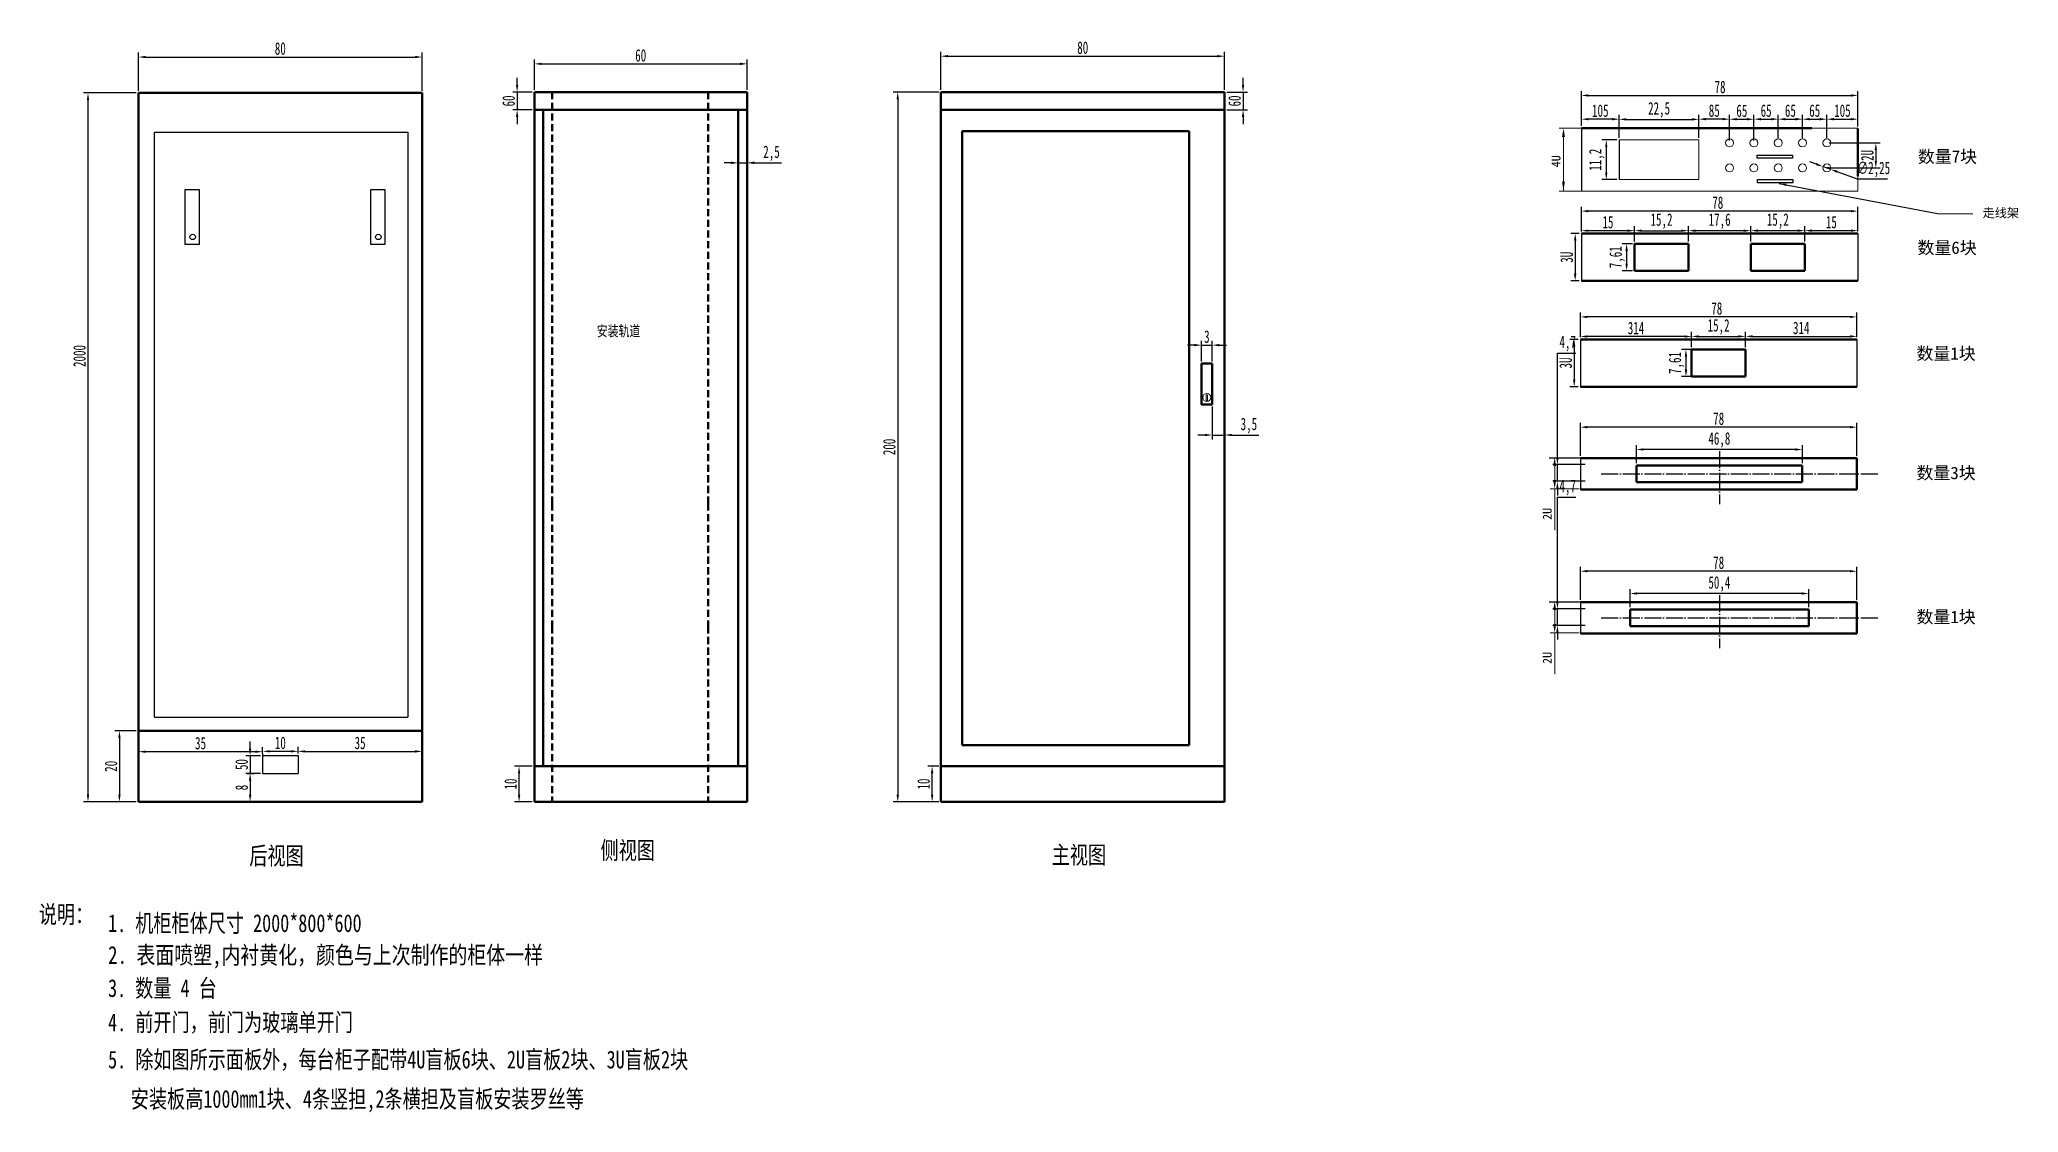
# Model space of a CAD drawing. Header units: millimetres. Extents: x 351 to 10319, y -5939 to 5511.
# Drawn here: x 633 to 1191, y 1601 to 1903 of the extents above; entities that cross this region are included whole.
import ezdxf
from ezdxf.enums import TextEntityAlignment as Align

# ---------------------------------------------------------------- set-up
doc = ezdxf.new("R2010")
doc.units = ezdxf.units.MM
for name, pattern in [('ACAD_ISO04W100', [30, 24, -3, 0, -3]), ('ACAD_ISO10W100', [18, 12, -3, 0, -3]), ('DASHED', [0.75, 0.5, -0.25])]:
    doc.linetypes.add(name, pattern=pattern)
doc.layers.add('41', color=7, linetype='Continuous')
doc.styles.add('song', font='SimSun.ttf', dxfattribs={"width": 0.65})
doc.dimstyles.new('ISO-25', dxfattribs={"dimtxt": 3.5, "dimasz": 2, "dimexe": 1.25, "dimexo": 0.625, "dimtad": 1, "dimtoh": 1, "dimtxsty": 'song', "dimcen": 2.5, "dimadec": 0, "dimazin": 0, "dimtfac": 1, "dimtmove": 0, "dimatfit": 3, "dimfxl": 0, "dimarcsym": 0})

msp = doc.modelspace()

# ---------------------------------------------------------------- texts
at = {"lineweight": 20, "char_height": 2.5, "attachment_point": 5, "rotation": 90}
for s, insert in [('{\\fSimSun|b0|i0|c134|p2;4}U', (1060.676, 1869.21)), ('2U', (1058.196, 1769.838)), ('2U', (1058.196, 1729.251))]:
    msp.add_mtext(s, dxfattribs=dict(at, insert=insert))
at = {"insert": (1180.99, 1855.903), "char_height": 2.5, "attachment_point": 1}
msp.add_mtext('{\\fSimSun|b0|i0|c134|p2;走线架}', dxfattribs=at)
at = {"layer": '41', "color": 7, "style": 'song'}
for s, p in [('数量7块', (1162.708, 1868.782)), ('数量6块', (1162.601, 1843.103)), ('数量1块', (1162.321, 1813.29)), ('数量3块', (1162.321, 1779.642)), ('数量1块', (1162.321, 1739.055))]:
    msp.add_text(s, height=3.5, dxfattribs=at).set_placement(p)
at = {"layer": '41', "color": 7, "style": 'song', "width": 0.75}
for s, height, p in [('安装轨道', 3, (790.125, 1819.886)), ('后视图', 5, (692.117, 1671.006)), ('侧视图', 5, (791.197, 1672.547)), ('主视图', 5, (918.425, 1671.245)), ('说明：', 5, (632.745, 1654.489)), ('1. 机柜柜体尺寸 2000*800*600', 5, (652.296, 1652.021)), ('3. 数量 4 台', 5, (652.296, 1633.706)), ('4. 前开门，前门为玻璃单开门', 5, (652.296, 1624.068)), ('5. 除如图所示面板外，每台柜子配带4U盲板6块、2U盲板2块、3U盲板2块', 5, (652.296, 1613.579)), ('安装板高1000mm1块、4条竖担,2条横担及盲板安装罗丝等', 5, (658.698, 1602.477))]:
    msp.add_text(s, height=height, dxfattribs=at).set_placement(p)
msp.add_text('2. 表面喷塑,内衬黄化，颜色与上次制作的柜体一样', height=5, dxfattribs=at).set_placement((652.296, 1643.043), (774.963, 1643.043), align=Align.ALIGNED)

# ---------------------------------------------------------------- blocks, each defined once
blk = doc.blocks.new('*D34')
at = {"color": 0, "lineweight": -2}
for p, q in [((972.4, 1890.71), (972.4, 1892.71)), ((967.81, 1888.71), (973.65, 1888.71)), ((972.4, 1888.71), (972.4, 1883.71)), ((967.81, 1883.71), (973.65, 1883.71)), ((972.4, 1881.71), (972.4, 1879.71))]:
    blk.add_line(p, q, dxfattribs=at)
at = {"color": 0}
for points in [[(972.06, 1890.71), (972.73, 1890.71), (972.4, 1888.71)], [(972.06, 1881.71), (972.73, 1881.71), (972.4, 1883.71)]]:
    blk.add_solid(points, dxfattribs=at)
at = {"layer": 'Defpoints', "color": 0}
for p in [(967.18, 1888.71), (967.18, 1883.71), (972.4, 1883.71)]:
    blk.add_point(p, dxfattribs=at)
at = {"color": 0, "lineweight": 20, "insert": (970.02, 1886.21), "char_height": 3.5, "attachment_point": 5, "rotation": 90, "style": 'song'}
blk.add_mtext('60', dxfattribs=at)
blk = doc.blocks.new('*D33')
at = {"color": 0, "lineweight": -2}
for p, q in [((958.68, 1817.4), (956.68, 1817.4)), ((960.68, 1812.83), (960.68, 1818.65)), ((960.68, 1817.4), (963.68, 1817.4)), ((963.68, 1812.83), (963.68, 1818.65)), ((965.68, 1817.4), (967.68, 1817.4))]:
    blk.add_line(p, q, dxfattribs=at)
at = {"color": 0}
for points in [[(958.68, 1817.73), (958.68, 1817.07), (960.68, 1817.4)], [(965.68, 1817.73), (965.68, 1817.07), (963.68, 1817.4)]]:
    blk.add_solid(points, dxfattribs=at)
at = {"layer": 'Defpoints', "color": 0}
for p in [(963.68, 1817.4), (960.68, 1812.21), (963.68, 1812.21)]:
    blk.add_point(p, dxfattribs=at)
at = {"color": 0, "lineweight": 20, "insert": (962.18, 1819.78), "char_height": 3.5, "attachment_point": 5, "style": 'song'}
blk.add_mtext('3', dxfattribs=at)
blk = doc.blocks.new('*D32')
at = {"color": 0, "lineweight": -2}
for p, q in [((963.68, 1800.08), (963.68, 1790.82)), ((967.18, 1800.08), (967.18, 1790.82)), ((961.68, 1792.07), (959.68, 1792.07)), ((963.68, 1792.07), (967.18, 1792.07)), ((969.18, 1792.07), (976.89, 1792.07))]:
    blk.add_line(p, q, dxfattribs=at)
at = {"color": 0}
for points in [[(961.68, 1792.4), (961.68, 1791.74), (963.68, 1792.07)], [(969.18, 1792.4), (969.18, 1791.74), (967.18, 1792.07)]]:
    blk.add_solid(points, dxfattribs=at)
at = {"layer": 'Defpoints', "color": 0}
for p in [(963.68, 1800.71), (967.18, 1800.71), (967.18, 1792.07)]:
    blk.add_point(p, dxfattribs=at)
at = {"color": 0, "lineweight": 20, "insert": (974.04, 1794.74), "char_height": 3.5, "attachment_point": 5, "style": 'song'}
blk.add_mtext('3,5', dxfattribs=at)
blk = doc.blocks.new('*D31')
at = {"color": 0, "lineweight": -2}
for p, q in [((830.02, 1883.08), (830.02, 1867.52)), ((832.52, 1883.08), (832.52, 1867.52)), ((828.02, 1868.77), (826.02, 1868.77)), ((830.02, 1868.77), (832.52, 1868.77)), ((834.52, 1868.77), (842.26, 1868.77))]:
    blk.add_line(p, q, dxfattribs=at)
at = {"color": 0}
for points in [[(828.02, 1869.1), (828.02, 1868.43), (830.02, 1868.77)], [(834.52, 1869.1), (834.52, 1868.43), (832.52, 1868.77)]]:
    blk.add_solid(points, dxfattribs=at)
at = {"layer": 'Defpoints', "color": 0}
for p in [(830.02, 1883.71), (832.52, 1883.71), (832.52, 1868.77)]:
    blk.add_point(p, dxfattribs=at)
at = {"color": 0, "lineweight": 20, "insert": (839.39, 1871.43), "char_height": 3.5, "attachment_point": 5, "style": 'song'}
blk.add_mtext('2,5', dxfattribs=at)
blk = doc.blocks.new('*D30')
at = {"color": 0, "lineweight": -2}
for p, q in [((767.66, 1890.71), (767.66, 1892.71)), ((771.89, 1888.71), (766.41, 1888.71)), ((767.66, 1888.71), (767.66, 1883.71)), ((771.89, 1883.71), (766.41, 1883.71)), ((767.66, 1881.71), (767.66, 1879.71))]:
    blk.add_line(p, q, dxfattribs=at)
at = {"color": 0}
for points in [[(767.33, 1890.71), (767.99, 1890.71), (767.66, 1888.71)], [(767.33, 1881.71), (767.99, 1881.71), (767.66, 1883.71)]]:
    blk.add_solid(points, dxfattribs=at)
at = {"layer": 'Defpoints', "color": 0}
for p in [(772.52, 1888.71), (767.66, 1883.71), (772.52, 1883.71)]:
    blk.add_point(p, dxfattribs=at)
at = {"color": 0, "lineweight": 20, "insert": (765.28, 1886.21), "char_height": 3.5, "attachment_point": 5, "rotation": 90, "style": 'song'}
blk.add_mtext('60', dxfattribs=at)
blk = doc.blocks.new('*D29')
at = {"color": 0, "lineweight": -2}
for p, q in [((772.52, 1889.33), (772.52, 1897.91)), ((832.52, 1889.33), (832.52, 1897.91)), ((774.52, 1896.66), (830.52, 1896.66))]:
    blk.add_line(p, q, dxfattribs=at)
at = {"color": 0}
for points in [[(774.52, 1896.99), (774.52, 1896.33), (772.52, 1896.66)], [(830.52, 1896.99), (830.52, 1896.33), (832.52, 1896.66)]]:
    blk.add_solid(points, dxfattribs=at)
at = {"layer": 'Defpoints', "color": 0}
for p in [(832.52, 1896.66), (772.52, 1888.71), (832.52, 1888.71)]:
    blk.add_point(p, dxfattribs=at)
at = {"color": 0, "lineweight": 20, "insert": (802.52, 1899.03), "char_height": 3.5, "attachment_point": 5, "style": 'song'}
blk.add_mtext('60', dxfattribs=at)
blk = doc.blocks.new('*D28')
at = {"color": 0, "lineweight": -2}
for p, q in [((886.56, 1698.71), (883.45, 1698.71)), ((884.7, 1690.71), (884.7, 1696.71)), ((886.56, 1688.71), (883.45, 1688.71))]:
    blk.add_line(p, q, dxfattribs=at)
at = {"color": 0}
for points in [[(884.37, 1696.71), (885.04, 1696.71), (884.7, 1698.71)], [(884.37, 1690.71), (885.04, 1690.71), (884.7, 1688.71)]]:
    blk.add_solid(points, dxfattribs=at)
at = {"layer": 'Defpoints', "color": 0}
for p in [(884.7, 1698.71), (887.18, 1698.71), (887.18, 1688.71)]:
    blk.add_point(p, dxfattribs=at)
at = {"color": 0, "lineweight": 20, "insert": (882.33, 1693.71), "char_height": 3.5, "attachment_point": 5, "rotation": 90, "style": 'song'}
blk.add_mtext('10', dxfattribs=at)
blk = doc.blocks.new('*D27')
at = {"color": 0, "lineweight": -2}
for p, q in [((771.89, 1698.71), (766.96, 1698.71)), ((768.21, 1690.71), (768.21, 1696.71)), ((771.89, 1688.71), (766.96, 1688.71))]:
    blk.add_line(p, q, dxfattribs=at)
at = {"color": 0}
for points in [[(767.88, 1696.71), (768.54, 1696.71), (768.21, 1698.71)], [(767.88, 1690.71), (768.54, 1690.71), (768.21, 1688.71)]]:
    blk.add_solid(points, dxfattribs=at)
at = {"layer": 'Defpoints', "color": 0}
for p in [(768.21, 1698.71), (772.52, 1698.71), (772.52, 1688.71)]:
    blk.add_point(p, dxfattribs=at)
at = {"color": 0, "insert": (765.84, 1693.71), "char_height": 3.5, "attachment_point": 5, "rotation": 90, "style": 'song'}
blk.add_mtext('10', dxfattribs=at)
blk = doc.blocks.new('*D35')
at = {"color": 0, "lineweight": -2}
for p, q in [((887.18, 1889.33), (887.18, 1900.07)), ((889.18, 1898.82), (965.18, 1898.82)), ((967.18, 1889.33), (967.18, 1900.07))]:
    blk.add_line(p, q, dxfattribs=at)
at = {"color": 0}
for points in [[(889.18, 1899.15), (889.18, 1898.49), (887.18, 1898.82)], [(965.18, 1899.15), (965.18, 1898.49), (967.18, 1898.82)]]:
    blk.add_solid(points, dxfattribs=at)
at = {"layer": 'Defpoints', "color": 0}
for p in [(967.18, 1898.82), (887.18, 1888.71), (967.18, 1888.71)]:
    blk.add_point(p, dxfattribs=at)
at = {"color": 0, "insert": (927.18, 1901.2), "char_height": 3.5, "attachment_point": 5, "style": 'song'}
blk.add_mtext('80', dxfattribs=at)
blk = doc.blocks.new('*D36')
at = {"color": 0, "lineweight": -2}
for p, q in [((886.56, 1888.71), (873.75, 1888.71)), ((875, 1886.71), (875, 1690.71)), ((886.56, 1688.71), (873.75, 1688.71))]:
    blk.add_line(p, q, dxfattribs=at)
at = {"color": 0}
for points in [[(874.67, 1886.71), (875.34, 1886.71), (875, 1888.71)], [(874.67, 1690.71), (875.34, 1690.71), (875, 1688.71)]]:
    blk.add_solid(points, dxfattribs=at)
at = {"layer": 'Defpoints', "color": 0}
for p in [(887.18, 1888.71), (875, 1688.71), (887.18, 1688.71)]:
    blk.add_point(p, dxfattribs=at)
at = {"color": 0, "insert": (872.63, 1788.71), "char_height": 3.5, "attachment_point": 5, "rotation": 90, "style": 'song'}
blk.add_mtext('200', dxfattribs=at)
blk = doc.blocks.new('*D52')
at = {"color": 0, "lineweight": -2}
for p, q in [((1067.82, 1879.15), (1067.82, 1889.01)), ((1069.82, 1887.76), (1143.82, 1887.76)), ((1145.82, 1879.15), (1145.82, 1889.01))]:
    blk.add_line(p, q, dxfattribs=at)
at = {"color": 0}
for points in [[(1069.82, 1888.09), (1069.82, 1887.42), (1067.82, 1887.76)], [(1143.82, 1888.09), (1143.82, 1887.42), (1145.82, 1887.76)]]:
    blk.add_solid(points, dxfattribs=at)
at = {"layer": 'Defpoints', "color": 0}
for p in [(1145.82, 1887.76), (1067.82, 1878.52), (1145.82, 1878.52)]:
    blk.add_point(p, dxfattribs=at)
at = {"color": 0, "insert": (1106.92, 1890.13), "char_height": 3.5, "attachment_point": 5, "style": 'song'}
blk.add_mtext('78', dxfattribs=at)
blk = doc.blocks.new('*D53')
at = {"color": 0, "lineweight": -2}
for p, q in [((1078.47, 1875.86), (1078.47, 1882.27)), ((1080.47, 1881.02), (1098.97, 1881.02)), ((1100.97, 1875.86), (1100.97, 1882.27))]:
    blk.add_line(p, q, dxfattribs=at)
at = {"color": 0}
for points in [[(1080.47, 1881.35), (1080.47, 1880.68), (1078.47, 1881.02)], [(1098.97, 1881.35), (1098.97, 1880.68), (1100.97, 1881.02)]]:
    blk.add_solid(points, dxfattribs=at)
at = {"layer": 'Defpoints', "color": 0}
for p in [(1100.97, 1881.02), (1078.47, 1875.23), (1100.97, 1875.23)]:
    blk.add_point(p, dxfattribs=at)
at = {"color": 0, "insert": (1089.72, 1883.68), "char_height": 3.5, "attachment_point": 5, "style": 'song'}
blk.add_mtext('22,5', dxfattribs=at)
blk = doc.blocks.new('*D54')
at = {"color": 0, "lineweight": -2}
for p, q in [((1077.84, 1875.23), (1073.59, 1875.23)), ((1074.84, 1873.23), (1074.84, 1866.03)), ((1077.84, 1864.03), (1073.59, 1864.03))]:
    blk.add_line(p, q, dxfattribs=at)
at = {"color": 0}
for points in [[(1074.51, 1873.23), (1075.17, 1873.23), (1074.84, 1875.23)], [(1074.51, 1866.03), (1075.17, 1866.03), (1074.84, 1864.03)]]:
    blk.add_solid(points, dxfattribs=at)
at = {"layer": 'Defpoints', "color": 0}
for p in [(1078.47, 1875.23), (1074.84, 1864.03), (1078.47, 1864.03)]:
    blk.add_point(p, dxfattribs=at)
at = {"color": 0, "insert": (1072.17, 1869.63), "char_height": 3.5, "attachment_point": 5, "rotation": 90, "style": 'song'}
blk.add_mtext('11,2', dxfattribs=at)
blk = doc.blocks.new('*D55')
at = {"color": 0, "lineweight": -2}
for p, q in [((1067.82, 1879.15), (1067.82, 1882.32)), ((1076.47, 1881.07), (1069.82, 1881.07)), ((1078.47, 1875.86), (1078.47, 1882.32))]:
    blk.add_line(p, q, dxfattribs=at)
at = {"color": 0}
for points in [[(1069.82, 1881.4), (1069.82, 1880.73), (1067.82, 1881.07)], [(1076.47, 1881.4), (1076.47, 1880.73), (1078.47, 1881.07)]]:
    blk.add_solid(points, dxfattribs=at)
at = {"layer": 'Defpoints', "color": 0}
for p in [(1067.82, 1881.07), (1067.82, 1878.52), (1078.47, 1875.23)]:
    blk.add_point(p, dxfattribs=at)
at = {"color": 0, "insert": (1073.15, 1883.44), "char_height": 3.5, "attachment_point": 5, "style": 'song'}
blk.add_mtext('105', dxfattribs=at)
blk = doc.blocks.new('*D56')
at = {"color": 0, "lineweight": -2}
for p, q in [((1100.97, 1875.86), (1100.97, 1882.33)), ((1107.63, 1881.08), (1102.97, 1881.08)), ((1109.63, 1875.02), (1109.63, 1882.33))]:
    blk.add_line(p, q, dxfattribs=at)
at = {"color": 0}
for points in [[(1102.97, 1881.42), (1102.97, 1880.75), (1100.97, 1881.08)], [(1107.63, 1881.42), (1107.63, 1880.75), (1109.63, 1881.08)]]:
    blk.add_solid(points, dxfattribs=at)
at = {"layer": 'Defpoints', "color": 0}
for p in [(1100.97, 1881.08), (1100.97, 1875.23), (1109.63, 1874.39)]:
    blk.add_point(p, dxfattribs=at)
at = {"color": 0, "insert": (1105.3, 1883.46), "char_height": 3.5, "attachment_point": 5, "style": 'song'}
blk.add_mtext('85', dxfattribs=at)
blk = doc.blocks.new('*D57')
at = {"color": 0, "lineweight": -2}
for p, q in [((1109.63, 1875.02), (1109.63, 1882.3)), ((1111.63, 1881.05), (1114.48, 1881.05)), ((1116.48, 1875.02), (1116.48, 1882.3))]:
    blk.add_line(p, q, dxfattribs=at)
at = {"color": 0}
for points in [[(1111.63, 1881.39), (1111.63, 1880.72), (1109.63, 1881.05)], [(1114.48, 1881.39), (1114.48, 1880.72), (1116.48, 1881.05)]]:
    blk.add_solid(points, dxfattribs=at)
at = {"layer": 'Defpoints', "color": 0}
for p in [(1116.48, 1881.05), (1109.63, 1874.39), (1116.48, 1874.39)]:
    blk.add_point(p, dxfattribs=at)
at = {"color": 0, "insert": (1113.06, 1883.43), "char_height": 3.5, "attachment_point": 5, "style": 'song'}
blk.add_mtext('65', dxfattribs=at)
blk = doc.blocks.new('*D58')
at = {"color": 0, "lineweight": -2}
for p, q in [((1116.48, 1875.75), (1116.48, 1882.32)), ((1118.48, 1881.07), (1121.34, 1881.07)), ((1123.34, 1875.75), (1123.34, 1882.32))]:
    blk.add_line(p, q, dxfattribs=at)
at = {"color": 0}
for points in [[(1118.48, 1881.41), (1118.48, 1880.74), (1116.48, 1881.07)], [(1121.34, 1881.41), (1121.34, 1880.74), (1123.34, 1881.07)]]:
    blk.add_solid(points, dxfattribs=at)
at = {"layer": 'Defpoints', "color": 0}
for p in [(1123.34, 1881.07), (1116.48, 1875.12), (1123.34, 1875.12)]:
    blk.add_point(p, dxfattribs=at)
at = {"color": 0, "insert": (1119.91, 1883.45), "char_height": 3.5, "attachment_point": 5, "style": 'song'}
blk.add_mtext('65', dxfattribs=at)
blk = doc.blocks.new('*D59')
at = {"color": 0, "lineweight": -2}
for p, q in [((1123.34, 1875.75), (1123.34, 1882.32)), ((1125.34, 1881.07), (1128.19, 1881.07)), ((1130.19, 1875.75), (1130.19, 1882.32))]:
    blk.add_line(p, q, dxfattribs=at)
at = {"color": 0}
for points in [[(1125.34, 1881.41), (1125.34, 1880.74), (1123.34, 1881.07)], [(1128.19, 1881.41), (1128.19, 1880.74), (1130.19, 1881.07)]]:
    blk.add_solid(points, dxfattribs=at)
at = {"layer": 'Defpoints', "color": 0}
for p in [(1130.19, 1881.07), (1123.34, 1875.12), (1130.19, 1875.12)]:
    blk.add_point(p, dxfattribs=at)
at = {"color": 0, "insert": (1126.76, 1883.45), "char_height": 3.5, "attachment_point": 5, "style": 'song'}
blk.add_mtext('65', dxfattribs=at)
blk = doc.blocks.new('*D60')
at = {"color": 0, "lineweight": -2}
for p, q in [((1130.19, 1875.75), (1130.19, 1882.32)), ((1132.19, 1881.07), (1135.04, 1881.07)), ((1137.04, 1875.75), (1137.04, 1882.32))]:
    blk.add_line(p, q, dxfattribs=at)
at = {"color": 0}
for points in [[(1132.19, 1881.41), (1132.19, 1880.74), (1130.19, 1881.07)], [(1135.04, 1881.41), (1135.04, 1880.74), (1137.04, 1881.07)]]:
    blk.add_solid(points, dxfattribs=at)
at = {"layer": 'Defpoints', "color": 0}
for p in [(1137.04, 1881.07), (1130.19, 1875.12), (1137.04, 1875.12)]:
    blk.add_point(p, dxfattribs=at)
at = {"color": 0, "insert": (1133.62, 1883.45), "char_height": 3.5, "attachment_point": 5, "style": 'song'}
blk.add_mtext('65', dxfattribs=at)
blk = doc.blocks.new('*D61')
at = {"color": 0, "lineweight": -2}
for p, q in [((1137.04, 1875.75), (1137.04, 1882.32)), ((1139.04, 1881.07), (1143.82, 1881.07)), ((1145.82, 1878.98), (1145.82, 1882.32))]:
    blk.add_line(p, q, dxfattribs=at)
at = {"color": 0}
for points in [[(1139.04, 1881.41), (1139.04, 1880.74), (1137.04, 1881.07)], [(1143.82, 1881.41), (1143.82, 1880.74), (1145.82, 1881.07)]]:
    blk.add_solid(points, dxfattribs=at)
at = {"layer": 'Defpoints', "color": 0}
for p in [(1145.82, 1881.07), (1145.82, 1878.35), (1137.04, 1875.12)]:
    blk.add_point(p, dxfattribs=at)
at = {"color": 0, "insert": (1141.43, 1883.45), "char_height": 3.5, "attachment_point": 5, "style": 'song'}
blk.add_mtext('105', dxfattribs=at)
blk = doc.blocks.new('*D62')
at = {"color": 0, "lineweight": -2}
for p, q in [((1137.67, 1874.39), (1152.11, 1874.39)), ((1150.86, 1872.39), (1150.86, 1869.32)), ((1137.67, 1867.32), (1152.11, 1867.32))]:
    blk.add_line(p, q, dxfattribs=at)
at = {"color": 0}
for points in [[(1150.52, 1872.39), (1151.19, 1872.39), (1150.86, 1874.39)], [(1150.52, 1869.32), (1151.19, 1869.32), (1150.86, 1867.32)]]:
    blk.add_solid(points, dxfattribs=at)
at = {"layer": 'Defpoints', "color": 0}
for p in [(1137.04, 1874.39), (1137.04, 1867.32), (1150.86, 1867.32)]:
    blk.add_point(p, dxfattribs=at)
at = {"color": 0, "insert": (1148.48, 1870.86), "char_height": 3.5, "attachment_point": 5, "rotation": 90, "style": 'song'}
blk.add_mtext('2U', dxfattribs=at)
blk = doc.blocks.new('*D64')
at = {"color": 0, "lineweight": -2}
for p, q in [((1067.81, 1849.45), (1067.81, 1856.41)), ((1143.81, 1855.16), (1069.81, 1855.16)), ((1145.81, 1849.45), (1145.81, 1856.41))]:
    blk.add_line(p, q, dxfattribs=at)
at = {"color": 0}
for points in [[(1069.81, 1855.49), (1069.81, 1854.83), (1067.81, 1855.16)], [(1143.81, 1855.49), (1143.81, 1854.83), (1145.81, 1855.16)]]:
    blk.add_solid(points, dxfattribs=at)
at = {"layer": 'Defpoints', "color": 0}
for p in [(1067.81, 1855.16), (1067.81, 1848.83), (1145.81, 1848.83)]:
    blk.add_point(p, dxfattribs=at)
at = {"color": 0, "insert": (1106.28, 1857.54), "char_height": 3.5, "attachment_point": 5, "style": 'song'}
blk.add_mtext('78', dxfattribs=at)
blk = doc.blocks.new('*D65')
at = {"color": 0, "lineweight": -2}
for p, q in [((1082.19, 1845.97), (1079.32, 1845.97)), ((1080.57, 1843.97), (1080.57, 1840.36)), ((1082.19, 1838.36), (1079.32, 1838.36))]:
    blk.add_line(p, q, dxfattribs=at)
at = {"color": 0}
for points in [[(1080.24, 1843.97), (1080.91, 1843.97), (1080.57, 1845.97)], [(1080.24, 1840.36), (1080.91, 1840.36), (1080.57, 1838.36)]]:
    blk.add_solid(points, dxfattribs=at)
at = {"layer": 'Defpoints', "color": 0}
for p in [(1082.81, 1845.97), (1080.57, 1838.36), (1082.81, 1838.36)]:
    blk.add_point(p, dxfattribs=at)
at = {"color": 0, "insert": (1077.91, 1842.17), "char_height": 3.5, "attachment_point": 5, "rotation": 90, "style": 'song'}
blk.add_mtext('7,61', dxfattribs=at)
blk = doc.blocks.new('*D66')
at = {"color": 0, "lineweight": -2}
for p, q in [((1082.81, 1846.6), (1082.81, 1850.9)), ((1084.81, 1849.65), (1096.01, 1849.65)), ((1098.01, 1846.6), (1098.01, 1850.9))]:
    blk.add_line(p, q, dxfattribs=at)
at = {"color": 0}
for points in [[(1084.81, 1849.98), (1084.81, 1849.32), (1082.81, 1849.65)], [(1096.01, 1849.98), (1096.01, 1849.32), (1098.01, 1849.65)]]:
    blk.add_solid(points, dxfattribs=at)
at = {"layer": 'Defpoints', "color": 0}
for p in [(1098.01, 1849.65), (1082.81, 1845.97), (1098.01, 1845.97)]:
    blk.add_point(p, dxfattribs=at)
at = {"color": 0, "insert": (1090.41, 1852.32), "char_height": 3.5, "attachment_point": 5, "style": 'song'}
blk.add_mtext('15,2', dxfattribs=at)
blk = doc.blocks.new('*D67')
at = {"color": 0, "lineweight": -2}
for p, q in [((1115.61, 1846.6), (1115.61, 1850.91)), ((1117.61, 1849.66), (1128.81, 1849.66)), ((1130.81, 1846.6), (1130.81, 1850.91))]:
    blk.add_line(p, q, dxfattribs=at)
at = {"color": 0}
for points in [[(1117.61, 1850), (1117.61, 1849.33), (1115.61, 1849.66)], [(1128.81, 1850), (1128.81, 1849.33), (1130.81, 1849.66)]]:
    blk.add_solid(points, dxfattribs=at)
at = {"layer": 'Defpoints', "color": 0}
for p in [(1130.81, 1849.66), (1115.61, 1845.97), (1130.81, 1845.97)]:
    blk.add_point(p, dxfattribs=at)
at = {"color": 0, "insert": (1123.21, 1852.33), "char_height": 3.5, "attachment_point": 5, "style": 'song'}
blk.add_mtext('15,2', dxfattribs=at)
blk = doc.blocks.new('*D63')
at = {"color": 0, "lineweight": -2}
for p, q in [((1067.19, 1848.83), (1064.82, 1848.83)), ((1066.07, 1846.83), (1066.07, 1837.49)), ((1067.19, 1835.49), (1064.82, 1835.49))]:
    blk.add_line(p, q, dxfattribs=at)
at = {"color": 0}
for points in [[(1065.73, 1846.83), (1066.4, 1846.83), (1066.07, 1848.83)], [(1065.73, 1837.49), (1066.4, 1837.49), (1066.07, 1835.49)]]:
    blk.add_solid(points, dxfattribs=at)
at = {"layer": 'Defpoints', "color": 0}
for p in [(1067.81, 1848.83), (1066.07, 1835.49), (1067.81, 1835.49)]:
    blk.add_point(p, dxfattribs=at)
at = {"color": 0, "insert": (1063.69, 1842.16), "char_height": 3.5, "attachment_point": 5, "rotation": 90, "style": 'song'}
blk.add_mtext('3U', dxfattribs=at)
blk = doc.blocks.new('*D69')
at = {"color": 0, "lineweight": -2}
for p, q in [((1067.53, 1819.64), (1067.53, 1826.6)), ((1143.53, 1825.35), (1069.53, 1825.35)), ((1145.53, 1819.64), (1145.53, 1826.6))]:
    blk.add_line(p, q, dxfattribs=at)
at = {"color": 0}
for points in [[(1069.53, 1825.68), (1069.53, 1825.01), (1067.53, 1825.35)], [(1143.53, 1825.68), (1143.53, 1825.01), (1145.53, 1825.35)]]:
    blk.add_solid(points, dxfattribs=at)
at = {"layer": 'Defpoints', "color": 0}
for p in [(1067.53, 1825.35), (1067.53, 1819.02), (1145.53, 1819.02)]:
    blk.add_point(p, dxfattribs=at)
at = {"color": 0, "insert": (1106, 1827.72), "char_height": 3.5, "attachment_point": 5, "style": 'song'}
blk.add_mtext('78', dxfattribs=at)
blk = doc.blocks.new('*D70')
at = {"color": 0, "lineweight": -2}
for p, q in [((1098.91, 1816.79), (1098.91, 1821.1)), ((1100.91, 1819.85), (1112.11, 1819.85)), ((1114.11, 1816.79), (1114.11, 1821.1))]:
    blk.add_line(p, q, dxfattribs=at)
at = {"color": 0}
for points in [[(1100.91, 1820.18), (1100.91, 1819.52), (1098.91, 1819.85)], [(1112.11, 1820.18), (1112.11, 1819.52), (1114.11, 1819.85)]]:
    blk.add_solid(points, dxfattribs=at)
at = {"layer": 'Defpoints', "color": 0}
for p in [(1114.11, 1819.85), (1098.91, 1816.16), (1114.11, 1816.16)]:
    blk.add_point(p, dxfattribs=at)
at = {"color": 0, "insert": (1106.51, 1822.52), "char_height": 3.5, "attachment_point": 5, "style": 'song'}
blk.add_mtext('15,2', dxfattribs=at)
blk = doc.blocks.new('*D68')
at = {"color": 0, "lineweight": -2}
for p, q in [((1066.91, 1819.02), (1064.54, 1819.02)), ((1065.79, 1817.02), (1065.79, 1807.68)), ((1066.91, 1805.68), (1064.54, 1805.68))]:
    blk.add_line(p, q, dxfattribs=at)
at = {"color": 0}
for points in [[(1065.45, 1817.02), (1066.12, 1817.02), (1065.79, 1819.02)], [(1065.45, 1807.68), (1066.12, 1807.68), (1065.79, 1805.68)]]:
    blk.add_solid(points, dxfattribs=at)
at = {"layer": 'Defpoints', "color": 0}
for p in [(1067.53, 1819.02), (1065.79, 1805.68), (1067.53, 1805.68)]:
    blk.add_point(p, dxfattribs=at)
at = {"color": 0, "insert": (1063.41, 1812.35), "char_height": 3.5, "attachment_point": 5, "rotation": 90, "style": 'song'}
blk.add_mtext('3U', dxfattribs=at)
blk = doc.blocks.new('*D71')
at = {"color": 0, "lineweight": -2}
for p, q in [((1098.91, 1816.16), (1096.05, 1816.16)), ((1097.3, 1814.16), (1097.3, 1810.55)), ((1098.91, 1808.55), (1096.05, 1808.55))]:
    blk.add_line(p, q, dxfattribs=at)
at = {"color": 0}
for points in [[(1096.97, 1814.16), (1097.64, 1814.16), (1097.3, 1816.16)], [(1096.97, 1810.55), (1097.64, 1810.55), (1097.3, 1808.55)]]:
    blk.add_solid(points, dxfattribs=at)
at = {"layer": 'Defpoints', "color": 0}
for p in [(1099.54, 1816.16), (1097.3, 1808.55), (1099.54, 1808.55)]:
    blk.add_point(p, dxfattribs=at)
at = {"color": 0, "insert": (1094.64, 1812.36), "char_height": 3.5, "attachment_point": 5, "rotation": 90, "style": 'song'}
blk.add_mtext('7,61', dxfattribs=at)
blk = doc.blocks.new('*D72')
at = {"color": 0, "lineweight": -2}
for p, q in [((1114.11, 1816.79), (1114.11, 1821.11)), ((1116.11, 1819.86), (1143.53, 1819.86)), ((1145.53, 1819.64), (1145.53, 1821.11))]:
    blk.add_line(p, q, dxfattribs=at)
at = {"color": 0}
for points in [[(1116.11, 1820.19), (1116.11, 1819.53), (1114.11, 1819.86)], [(1143.53, 1820.19), (1143.53, 1819.53), (1145.53, 1819.86)]]:
    blk.add_solid(points, dxfattribs=at)
at = {"layer": 'Defpoints', "color": 0}
for p in [(1145.53, 1819.86), (1114.11, 1816.16), (1145.53, 1819.02)]:
    blk.add_point(p, dxfattribs=at)
at = {"color": 0, "insert": (1129.82, 1822.23), "char_height": 3.5, "attachment_point": 5, "style": 'song'}
blk.add_mtext('314', dxfattribs=at)
blk = doc.blocks.new('*D73')
at = {"color": 0, "lineweight": -2}
for p, q in [((1067.53, 1819.64), (1067.53, 1821.08)), ((1096.91, 1819.83), (1069.53, 1819.83)), ((1098.91, 1816.79), (1098.91, 1821.08))]:
    blk.add_line(p, q, dxfattribs=at)
at = {"color": 0}
for points in [[(1069.53, 1820.16), (1069.53, 1819.5), (1067.53, 1819.83)], [(1096.91, 1820.16), (1096.91, 1819.5), (1098.91, 1819.83)]]:
    blk.add_solid(points, dxfattribs=at)
at = {"layer": 'Defpoints', "color": 0}
for p in [(1067.53, 1819.83), (1067.53, 1819.02), (1098.91, 1816.16)]:
    blk.add_point(p, dxfattribs=at)
at = {"color": 0, "insert": (1083.22, 1822.2), "char_height": 3.5, "attachment_point": 5, "style": 'song'}
blk.add_mtext('314', dxfattribs=at)
blk = doc.blocks.new('*D74')
at = {"color": 0, "lineweight": -2}
for p, q in [((1061.05, 1785.72), (1061.05, 1815.17)), ((1061.05, 1815.17), (1066.23, 1815.17)), ((1068.91, 1783.72), (1059.8, 1783.72)), ((1061.05, 1779.02), (1061.05, 1783.72)), ((1068.91, 1779.02), (1059.8, 1779.02)), ((1061.05, 1777.02), (1061.05, 1775.02))]:
    blk.add_line(p, q, dxfattribs=at)
at = {"color": 0}
for points in [[(1060.72, 1785.72), (1061.38, 1785.72), (1061.05, 1783.72)], [(1060.72, 1777.02), (1061.38, 1777.02), (1061.05, 1779.02)]]:
    blk.add_solid(points, dxfattribs=at)
at = {"layer": 'Defpoints', "color": 0}
for p in [(1061.05, 1783.72), (1069.53, 1783.72), (1069.53, 1779.02)]:
    blk.add_point(p, dxfattribs=at)
at = {"color": 0, "insert": (1063.95, 1817.84), "char_height": 3.5, "attachment_point": 5, "style": 'song'}
blk.add_mtext('4,7', dxfattribs=at)
blk = doc.blocks.new('*D75')
at = {"color": 0, "lineweight": -2}
for p, q in [((1067.53, 1786.21), (1067.53, 1795.53)), ((1143.53, 1794.28), (1069.53, 1794.28)), ((1145.53, 1786.21), (1145.53, 1795.53))]:
    blk.add_line(p, q, dxfattribs=at)
at = {"color": 0}
for points in [[(1069.53, 1794.61), (1069.53, 1793.95), (1067.53, 1794.28)], [(1143.53, 1794.61), (1143.53, 1793.95), (1145.53, 1794.28)]]:
    blk.add_solid(points, dxfattribs=at)
at = {"layer": 'Defpoints', "color": 0}
for p in [(1067.53, 1794.28), (1067.53, 1785.58), (1145.53, 1785.58)]:
    blk.add_point(p, dxfattribs=at)
at = {"color": 0, "insert": (1106.53, 1796.66), "char_height": 3.5, "attachment_point": 5, "style": 'song'}
blk.add_mtext('78', dxfattribs=at)
blk = doc.blocks.new('*D76')
at = {"color": 0, "lineweight": -2}
for p, q in [((1083.33, 1784.11), (1083.33, 1789.24)), ((1128.13, 1787.99), (1085.33, 1787.99)), ((1130.13, 1784.11), (1130.13, 1789.24))]:
    blk.add_line(p, q, dxfattribs=at)
at = {"color": 0}
for points in [[(1085.33, 1788.32), (1085.33, 1787.66), (1083.33, 1787.99)], [(1128.13, 1788.32), (1128.13, 1787.66), (1130.13, 1787.99)]]:
    blk.add_solid(points, dxfattribs=at)
at = {"layer": 'Defpoints', "color": 0}
for p in [(1083.33, 1787.99), (1083.33, 1783.49), (1130.13, 1783.49)]:
    blk.add_point(p, dxfattribs=at)
at = {"color": 0, "insert": (1106.73, 1790.66), "char_height": 3.5, "attachment_point": 5, "style": 'song'}
blk.add_mtext('46,8', dxfattribs=at)
blk = doc.blocks.new('*D77')
at = {"color": 0, "lineweight": -2}
for p, q in [((660.87, 1889.1), (660.87, 1899.83)), ((662.87, 1898.58), (738.87, 1898.58)), ((740.87, 1889.1), (740.87, 1899.83))]:
    blk.add_line(p, q, dxfattribs=at)
at = {"color": 0}
for points in [[(662.87, 1898.92), (662.87, 1898.25), (660.87, 1898.58)], [(738.87, 1898.92), (738.87, 1898.25), (740.87, 1898.58)]]:
    blk.add_solid(points, dxfattribs=at)
at = {"layer": 'Defpoints', "color": 0}
for p in [(740.87, 1898.58), (660.87, 1888.47), (740.87, 1888.47)]:
    blk.add_point(p, dxfattribs=at)
at = {"color": 0, "insert": (700.87, 1900.96), "char_height": 3.5, "attachment_point": 5, "style": 'song'}
blk.add_mtext('80', dxfattribs=at)
blk = doc.blocks.new('*D78')
at = {"color": 0, "lineweight": -2}
for p, q in [((660.25, 1888.47), (645.38, 1888.47)), ((646.63, 1886.47), (646.63, 1690.71)), ((660.25, 1688.71), (645.38, 1688.71))]:
    blk.add_line(p, q, dxfattribs=at)
at = {"color": 0}
for points in [[(646.3, 1886.47), (646.96, 1886.47), (646.63, 1888.47)], [(646.3, 1690.71), (646.96, 1690.71), (646.63, 1688.71)]]:
    blk.add_solid(points, dxfattribs=at)
at = {"layer": 'Defpoints', "color": 0}
for p in [(660.87, 1888.47), (646.63, 1688.71), (660.87, 1688.71)]:
    blk.add_point(p, dxfattribs=at)
at = {"color": 0, "insert": (644.25, 1814.34), "char_height": 3.5, "attachment_point": 5, "rotation": 90, "style": 'song'}
blk.add_mtext('2000', dxfattribs=at)
blk = doc.blocks.new('*D79')
at = {"color": 0, "lineweight": -2}
for p, q in [((660.25, 1708.71), (654.24, 1708.71)), ((655.49, 1706.71), (655.49, 1690.71)), ((660.25, 1688.71), (654.24, 1688.71))]:
    blk.add_line(p, q, dxfattribs=at)
at = {"color": 0}
for points in [[(655.16, 1706.71), (655.83, 1706.71), (655.49, 1708.71)], [(655.16, 1690.71), (655.83, 1690.71), (655.49, 1688.71)]]:
    blk.add_solid(points, dxfattribs=at)
at = {"layer": 'Defpoints', "color": 0}
for p in [(660.87, 1708.71), (655.49, 1688.71), (660.87, 1688.71)]:
    blk.add_point(p, dxfattribs=at)
at = {"color": 0, "insert": (653.12, 1698.71), "char_height": 3.5, "attachment_point": 5, "rotation": 90, "style": 'song'}
blk.add_mtext('20', dxfattribs=at)
blk = doc.blocks.new('*D80')
at = {"color": 0, "lineweight": -2}
for p, q in [((691.5, 1696.71), (693.6, 1696.71)), ((692.35, 1694.71), (692.35, 1690.71)), ((691.5, 1688.71), (693.6, 1688.71))]:
    blk.add_line(p, q, dxfattribs=at)
at = {"color": 0}
for points in [[(692.02, 1694.71), (692.69, 1694.71), (692.35, 1696.71)], [(692.02, 1690.71), (692.69, 1690.71), (692.35, 1688.71)]]:
    blk.add_solid(points, dxfattribs=at)
at = {"layer": 'Defpoints', "color": 0}
for p in [(690.87, 1696.71), (690.87, 1688.71), (692.35, 1688.71)]:
    blk.add_point(p, dxfattribs=at)
at = {"color": 0, "insert": (689.98, 1692.71), "char_height": 3.5, "attachment_point": 5, "rotation": 90, "style": 'song'}
blk.add_mtext('8', dxfattribs=at)
blk = doc.blocks.new('*D82')
at = {"color": 0, "lineweight": -2}
for p, q in [((1134.1, 1868.38), (1132.22, 1869.06)), ((1135.98, 1867.7), (1138.1, 1866.94)), ((1145.71, 1864.21), (1139.98, 1866.27)), ((1154.16, 1864.21), (1145.71, 1864.21))]:
    blk.add_line(p, q, dxfattribs=at)
at = {"color": 0}
for points in [[(1134.22, 1868.69), (1133.99, 1868.07), (1135.98, 1867.7)], [(1140.1, 1866.58), (1139.87, 1865.95), (1138.1, 1866.94)]]:
    blk.add_solid(points, dxfattribs=at)
at = {"layer": 'Defpoints', "color": 0}
for p in [(1135.98, 1867.7), (1138.1, 1866.94)]:
    blk.add_point(p, dxfattribs=at)
at = {"color": 0, "insert": (1150.25, 1866.88), "char_height": 3.5, "attachment_point": 5, "style": 'song'}
blk.add_mtext('∅2,25', dxfattribs=at)
blk = doc.blocks.new('*D83')
at = {"color": 0, "lineweight": -2}
for p, q in [((1130.81, 1846.6), (1130.81, 1850.91)), ((1132.81, 1849.66), (1143.81, 1849.66)), ((1145.81, 1849.45), (1145.81, 1850.91))]:
    blk.add_line(p, q, dxfattribs=at)
at = {"color": 0}
for points in [[(1132.81, 1850), (1132.81, 1849.33), (1130.81, 1849.66)], [(1143.81, 1850), (1143.81, 1849.33), (1145.81, 1849.66)]]:
    blk.add_solid(points, dxfattribs=at)
at = {"layer": 'Defpoints', "color": 0}
for p in [(1145.81, 1849.66), (1145.81, 1848.83), (1130.81, 1845.97)]:
    blk.add_point(p, dxfattribs=at)
at = {"color": 0, "insert": (1138.31, 1852.04), "char_height": 3.5, "attachment_point": 5, "style": 'song'}
blk.add_mtext('15', dxfattribs=at)
blk = doc.blocks.new('*D84')
at = {"color": 0, "lineweight": -2}
for p, q in [((1098.01, 1846.6), (1098.01, 1850.9)), ((1113.61, 1849.65), (1100.01, 1849.65)), ((1115.61, 1846.6), (1115.61, 1850.9))]:
    blk.add_line(p, q, dxfattribs=at)
at = {"color": 0}
for points in [[(1100.01, 1849.98), (1100.01, 1849.32), (1098.01, 1849.65)], [(1113.61, 1849.98), (1113.61, 1849.32), (1115.61, 1849.65)]]:
    blk.add_solid(points, dxfattribs=at)
at = {"layer": 'Defpoints', "color": 0}
for p in [(1098.01, 1849.65), (1098.01, 1845.97), (1115.61, 1845.97)]:
    blk.add_point(p, dxfattribs=at)
at = {"color": 0, "insert": (1106.81, 1852.32), "char_height": 3.5, "attachment_point": 5, "style": 'song'}
blk.add_mtext('17,6', dxfattribs=at)
blk = doc.blocks.new('*D85')
at = {"color": 0, "lineweight": -2}
for p, q in [((1067.81, 1849.45), (1067.81, 1850.9)), ((1080.81, 1849.65), (1069.81, 1849.65)), ((1082.81, 1846.6), (1082.81, 1850.9))]:
    blk.add_line(p, q, dxfattribs=at)
at = {"color": 0}
for points in [[(1069.81, 1849.98), (1069.81, 1849.32), (1067.81, 1849.65)], [(1080.81, 1849.98), (1080.81, 1849.32), (1082.81, 1849.65)]]:
    blk.add_solid(points, dxfattribs=at)
at = {"layer": 'Defpoints', "color": 0}
for p in [(1067.81, 1849.65), (1067.81, 1848.83), (1082.81, 1845.97)]:
    blk.add_point(p, dxfattribs=at)
at = {"color": 0, "insert": (1075.31, 1852.02), "char_height": 3.5, "attachment_point": 5, "style": 'song'}
blk.add_mtext('15', dxfattribs=at)
blk = doc.blocks.new('*D86')
at = {"color": 0, "lineweight": -2}
for p, q in [((740.87, 1708.08), (740.87, 1701.66)), ((705.87, 1702.35), (705.87, 1704.16)), ((707.87, 1702.91), (738.87, 1702.91))]:
    blk.add_line(p, q, dxfattribs=at)
at = {"color": 0}
for points in [[(707.87, 1703.25), (707.87, 1702.58), (705.87, 1702.91)], [(738.87, 1703.25), (738.87, 1702.58), (740.87, 1702.91)]]:
    blk.add_solid(points, dxfattribs=at)
at = {"layer": 'Defpoints', "color": 0}
for p in [(740.87, 1708.71), (740.87, 1702.91), (705.87, 1701.73)]:
    blk.add_point(p, dxfattribs=at)
at = {"color": 0, "insert": (723.37, 1705.29), "char_height": 3.5, "attachment_point": 5, "style": 'song'}
blk.add_mtext('35', dxfattribs=at)
blk = doc.blocks.new('*D87')
at = {"color": 0, "lineweight": -2}
for p, q in [((695.87, 1702.3), (695.87, 1701.68)), ((703.87, 1702.93), (697.87, 1702.93)), ((705.87, 1703.55), (705.87, 1704.18))]:
    blk.add_line(p, q, dxfattribs=at)
at = {"color": 0}
for points in [[(697.87, 1703.26), (697.87, 1702.6), (695.87, 1702.93)], [(703.87, 1703.26), (703.87, 1702.6), (705.87, 1702.93)]]:
    blk.add_solid(points, dxfattribs=at)
at = {"layer": 'Defpoints', "color": 0}
for p in [(695.87, 1702.93), (695.87, 1702.93), (705.87, 1702.93)]:
    blk.add_point(p, dxfattribs=at)
at = {"color": 0, "insert": (700.87, 1705.3), "char_height": 3.5, "attachment_point": 5, "style": 'song'}
blk.add_mtext('10', dxfattribs=at)
blk = doc.blocks.new('*D88')
at = {"color": 0, "lineweight": -2}
for p, q in [((660.87, 1697.13), (660.87, 1704.08)), ((693.87, 1702.83), (662.87, 1702.83)), ((695.87, 1702.3), (695.87, 1704.08))]:
    blk.add_line(p, q, dxfattribs=at)
at = {"color": 0}
for points in [[(662.87, 1703.16), (662.87, 1702.5), (660.87, 1702.83)], [(693.87, 1703.16), (693.87, 1702.5), (695.87, 1702.83)]]:
    blk.add_solid(points, dxfattribs=at)
at = {"layer": 'Defpoints', "color": 0}
for p in [(660.87, 1702.83), (695.87, 1701.68), (660.87, 1696.51)]:
    blk.add_point(p, dxfattribs=at)
at = {"color": 0, "insert": (678.37, 1705.21), "char_height": 3.5, "attachment_point": 5, "style": 'song'}
blk.add_mtext('35', dxfattribs=at)
blk = doc.blocks.new('*D89')
at = {"color": 0, "lineweight": -2}
for p, q in [((692.35, 1703.68), (692.35, 1705.68)), ((695.25, 1701.68), (691.1, 1701.68)), ((695.25, 1696.73), (691.1, 1696.73)), ((692.35, 1701.68), (692.35, 1696.73)), ((692.35, 1694.73), (692.35, 1692.73))]:
    blk.add_line(p, q, dxfattribs=at)
at = {"color": 0}
for points in [[(692.02, 1703.68), (692.69, 1703.68), (692.35, 1701.68)], [(692.02, 1694.73), (692.69, 1694.73), (692.35, 1696.73)]]:
    blk.add_solid(points, dxfattribs=at)
at = {"layer": 'Defpoints', "color": 0}
for p in [(692.35, 1696.73), (695.87, 1701.68), (695.87, 1696.73)]:
    blk.add_point(p, dxfattribs=at)
at = {"color": 0, "insert": (689.98, 1699.2), "char_height": 3.5, "attachment_point": 5, "rotation": 90, "style": 'song'}
blk.add_mtext('50', dxfattribs=at)
blk = doc.blocks.new('*D97')
at = {"color": 0, "lineweight": -2}
for p, q in [((1061.05, 1745.13), (1061.05, 1774.59)), ((1061.05, 1774.59), (1066.23, 1774.59)), ((1068.91, 1743.13), (1059.8, 1743.13)), ((1061.05, 1738.43), (1061.05, 1743.13)), ((1068.91, 1738.43), (1059.8, 1738.43)), ((1061.05, 1736.43), (1061.05, 1734.43))]:
    blk.add_line(p, q, dxfattribs=at)
at = {"color": 0}
for points in [[(1060.72, 1745.13), (1061.38, 1745.13), (1061.05, 1743.13)], [(1060.72, 1736.43), (1061.38, 1736.43), (1061.05, 1738.43)]]:
    blk.add_solid(points, dxfattribs=at)
at = {"layer": 'Defpoints', "color": 0}
for p in [(1061.05, 1743.13), (1069.53, 1743.13), (1069.53, 1738.43)]:
    blk.add_point(p, dxfattribs=at)
at = {"color": 0, "insert": (1063.95, 1777.25), "char_height": 3.5, "attachment_point": 5, "style": 'song'}
blk.add_mtext('4,7', dxfattribs=at)
blk = doc.blocks.new('*D98')
at = {"color": 0, "lineweight": -2}
for p, q in [((1067.53, 1745.62), (1067.53, 1754.94)), ((1143.53, 1753.69), (1069.53, 1753.69)), ((1145.53, 1745.62), (1145.53, 1754.94))]:
    blk.add_line(p, q, dxfattribs=at)
at = {"color": 0}
for points in [[(1069.53, 1754.03), (1069.53, 1753.36), (1067.53, 1753.69)], [(1143.53, 1754.03), (1143.53, 1753.36), (1145.53, 1753.69)]]:
    blk.add_solid(points, dxfattribs=at)
at = {"layer": 'Defpoints', "color": 0}
for p in [(1067.53, 1753.69), (1067.53, 1744.99), (1145.53, 1744.99)]:
    blk.add_point(p, dxfattribs=at)
at = {"color": 0, "insert": (1106.53, 1756.07), "char_height": 3.5, "attachment_point": 5, "style": 'song'}
blk.add_mtext('78', dxfattribs=at)
blk = doc.blocks.new('*D99')
at = {"color": 0, "lineweight": -2}
for p, q in [((1081.53, 1743.52), (1081.53, 1748.65)), ((1129.93, 1747.4), (1083.53, 1747.4)), ((1131.93, 1743.52), (1131.93, 1748.65))]:
    blk.add_line(p, q, dxfattribs=at)
at = {"color": 0}
for points in [[(1083.53, 1747.74), (1083.53, 1747.07), (1081.53, 1747.4)], [(1129.93, 1747.74), (1129.93, 1747.07), (1131.93, 1747.4)]]:
    blk.add_solid(points, dxfattribs=at)
at = {"layer": 'Defpoints', "color": 0}
for p in [(1081.53, 1747.4), (1081.53, 1742.9), (1131.93, 1742.9)]:
    blk.add_point(p, dxfattribs=at)
at = {"color": 0, "insert": (1106.73, 1750.07), "char_height": 3.5, "attachment_point": 5, "style": 'song'}
blk.add_mtext('50,4', dxfattribs=at)

# ---------------------------------------------------------------- dimensions: what is measured, and where the dimension line sits
for base, p1, p2, picture, middle in [((740.873, 1898.582), (660.873, 1888.47), (740.873, 1888.47), '*D77', (700.873, 1900.957)), ((967.181, 1898.822), (887.181, 1888.71), (967.181, 1888.71), '*D35', (927.181, 1901.197)), ((1100.967, 1881.017), (1078.467, 1875.233), (1100.967, 1875.233), '*D53', (1089.717, 1883.683)), ((1067.811, 1849.649), (1082.811, 1845.974), (1067.811, 1848.829), '*D85', (1075.311, 1852.024)), ((1098.011, 1849.649), (1115.611, 1845.974), (1098.011, 1845.974), '*D84', (1106.811, 1852.315)), ((1130.811, 1849.664), (1115.611, 1845.974), (1130.811, 1845.974), '*D67', (1123.211, 1852.331)), ((1145.811, 1849.664), (1130.811, 1845.974), (1145.811, 1848.829), '*D83', (1138.311, 1852.039)), ((1114.115, 1819.852), (1098.915, 1816.162), (1114.115, 1816.162), '*D70', (1106.515, 1822.518)), ((1067.531, 1794.28), (1145.531, 1785.582), (1067.531, 1785.582), '*D75', (1106.531, 1796.655)), ((1083.326, 1787.99), (1130.126, 1783.487), (1083.326, 1783.487), '*D76', (1106.726, 1790.657)), ((1067.531, 1753.693), (1145.531, 1744.995), (1067.531, 1744.995), '*D98', (1106.531, 1756.068)), ((1081.526, 1747.403), (1131.926, 1742.9), (1081.526, 1742.9), '*D99', (1106.726, 1750.07))]:
    dim = msp.add_linear_dim(base=base, p1=p1, p2=p2, dimstyle='ISO-25')
    dim.commit()
    dim.dimension.update_dxf_attribs({"geometry": picture, "text_midpoint": middle})
at = {"lineweight": 20}
for base, p1, p2, picture, middle in [((832.518, 1896.659), (772.518, 1888.71), (832.518, 1888.71), '*D29', (802.518, 1899.034)), ((832.518, 1868.766), (830.018, 1883.71), (832.518, 1883.71), '*D31', (839.387, 1871.432)), ((963.681, 1817.401), (960.681, 1812.21), (963.681, 1812.21), '*D33', (962.181, 1819.776)), ((967.181, 1792.071), (963.681, 1800.71), (967.181, 1800.71), '*D32', (974.036, 1794.738))]:
    dim = msp.add_linear_dim(base=base, p1=p1, p2=p2, dimstyle='ISO-25', dxfattribs=at)
    dim.commit()
    dim.dimension.update_dxf_attribs({"geometry": picture, "text_midpoint": middle})
for base, p1, p2, picture, middle in [((767.66, 1883.71), (772.518, 1888.71), (772.518, 1883.71), '*D30', (765.285, 1886.21)), ((972.395, 1883.71), (967.181, 1888.71), (967.181, 1883.71), '*D34', (970.02, 1886.21))]:
    dim = msp.add_linear_dim(base=base, p1=p1, p2=p2, angle=90, text='60', dimstyle='ISO-25', dxfattribs=at)
    dim.commit()
    dim.dimension.update_dxf_attribs({"geometry": picture, "text_midpoint": middle})
for base, p1, p2, picture, middle in [((1145.824, 1887.756), (1067.824, 1878.523), (1145.824, 1878.523), '*D52', (1106.921, 1887.756)), ((1067.811, 1855.16), (1145.811, 1848.829), (1067.811, 1848.829), '*D64', (1106.279, 1855.16)), ((1098.011, 1849.649), (1082.811, 1845.974), (1098.011, 1845.974), '*D66', (1090.411, 1849.649)), ((1067.531, 1825.348), (1145.531, 1819.016), (1067.531, 1819.016), '*D69', (1105.999, 1825.348))]:
    dim = msp.add_linear_dim(base=base, p1=p1, p2=p2, dimstyle='ISO-25')
    dim.commit()
    dim.dimension.update_dxf_attribs({"geometry": picture, "text_midpoint": middle, "dimtype": 160})
dim = msp.add_linear_dim(base=(646.629, 1688.71), p1=(660.873, 1888.47), p2=(660.873, 1688.71), angle=90, text='2000', dimstyle='ISO-25')
dim.commit()
dim.dimension.update_dxf_attribs({"geometry": '*D78', "text_midpoint": (646.629, 1814.342), "dimtype": 160})
for base, p1, p2, picture, middle in [((875.005, 1688.71), (887.181, 1888.71), (887.181, 1688.71), '*D36', (875.005, 1788.71)), ((1080.574, 1838.364), (1082.811, 1845.974), (1082.811, 1838.364), '*D65', (1080.574, 1842.169)), ((1061.05, 1783.716), (1069.534, 1779.016), (1069.534, 1783.716), '*D74', (1063.95, 1815.175)), ((1097.304, 1808.551), (1099.54, 1816.162), (1099.54, 1808.551), '*D71', (1097.304, 1812.357)), ((1061.05, 1743.129), (1069.534, 1738.429), (1069.534, 1743.129), '*D97', (1063.95, 1774.588))]:
    dim = msp.add_linear_dim(base=base, p1=p1, p2=p2, angle=90, dimstyle='ISO-25')
    dim.commit()
    dim.dimension.update_dxf_attribs({"geometry": picture, "text_midpoint": middle, "dimtype": 160})
for base, p1, p2, text, picture, middle in [((1067.824, 1881.066), (1078.467, 1875.233), (1067.824, 1878.523), '105', '*D55', (1073.146, 1883.441)), ((1100.967, 1881.083), (1109.629, 1874.391), (1100.967, 1875.233), '85', '*D56', (1105.298, 1883.458)), ((1116.482, 1881.054), (1109.629, 1874.391), (1116.482, 1874.391), '65', '*D57', (1113.056, 1883.429)), ((1123.336, 1881.074), (1116.482, 1875.12), (1123.336, 1875.12), '65', '*D58', (1119.909, 1883.449)), ((1130.19, 1881.074), (1123.336, 1875.12), (1130.19, 1875.12), '65', '*D59', (1126.763, 1883.449)), ((1137.043, 1881.074), (1130.19, 1875.12), (1137.043, 1875.12), '65', '*D60', (1133.617, 1883.449)), ((1145.824, 1881.074), (1137.043, 1875.12), (1145.824, 1878.352), '105', '*D61', (1141.434, 1883.449)), ((1067.531, 1819.829), (1098.915, 1816.162), (1067.531, 1819.016), '314', '*D73', (1083.223, 1822.204)), ((1145.531, 1819.86), (1114.115, 1816.162), (1145.531, 1819.016), '314', '*D72', (1129.823, 1822.235))]:
    dim = msp.add_linear_dim(base=base, p1=p1, p2=p2, text=text, dimstyle='ISO-25')
    dim.commit()
    dim.dimension.update_dxf_attribs({"geometry": picture, "text_midpoint": middle})
dim = msp.add_linear_dim(base=(1074.841, 1864.033), p1=(1078.467, 1875.233), p2=(1078.467, 1864.033), angle=90, dimstyle='ISO-25')
dim.commit()
dim.dimension.update_dxf_attribs({"geometry": '*D54', "text_midpoint": (1072.174, 1869.633)})
for base, p1, p2, text, picture, middle in [((1150.855, 1867.324), (1137.043, 1874.391), (1137.043, 1867.324), '2U', '*D62', (1148.48, 1870.857)), ((1066.067, 1835.494), (1067.811, 1848.829), (1067.811, 1835.494), '3U', '*D63', (1063.692, 1842.161)), ((1065.787, 1805.681), (1067.531, 1819.016), (1067.531, 1805.681), '3U', '*D68', (1063.412, 1812.349))]:
    dim = msp.add_linear_dim(base=base, p1=p1, p2=p2, angle=90, text=text, dimstyle='ISO-25')
    dim.commit()
    dim.dimension.update_dxf_attribs({"geometry": picture, "text_midpoint": middle})
dim = msp.add_diameter_dim_2p(p1=(1135.985, 1867.704), p2=(1138.102, 1866.943), dimstyle='ISO-25')
dim.commit()
dim.dimension.update_dxf_attribs({"geometry": '*D82', "text_midpoint": (1150.246, 1866.877)})
for base, p1, p2, picture, middle in [((655.495, 1688.71), (660.873, 1708.71), (660.873, 1688.71), '*D79', (653.12, 1698.71)), ((692.353, 1688.71), (690.873, 1696.71), (690.873, 1688.71), '*D80', (689.978, 1692.71)), ((768.212, 1698.71), (772.518, 1688.71), (772.518, 1698.71), '*D27', (765.837, 1693.71))]:
    dim = msp.add_linear_dim(base=base, p1=p1, p2=p2, angle=90, dimstyle='ISO-25', override={"dimtxt": 3.5})
    dim.commit()
    dim.dimension.update_dxf_attribs({"geometry": picture, "text_midpoint": middle})
for base, p1, p2, picture, middle in [((740.873, 1702.912), (705.873, 1701.729), (740.873, 1708.71), '*D86', (723.373, 1705.287)), ((660.873, 1702.831), (695.873, 1701.679), (660.873, 1696.506), '*D88', (678.373, 1705.206)), ((695.873, 1702.929), (705.873, 1702.929), (695.873, 1702.929), '*D87', (700.873, 1705.304))]:
    dim = msp.add_linear_dim(base=base, p1=p1, p2=p2, dimstyle='ISO-25', override={"dimtxt": 3.5})
    dim.commit()
    dim.dimension.update_dxf_attribs({"geometry": picture, "text_midpoint": middle})
dim = msp.add_linear_dim(base=(692.353, 1696.729), p1=(695.873, 1701.679), p2=(695.873, 1696.729), angle=90, text='50', dimstyle='ISO-25', override={"dimtxt": 3.5})
dim.commit()
dim.dimension.update_dxf_attribs({"geometry": '*D89', "text_midpoint": (692.353, 1699.204), "dimtype": 160})
dim = msp.add_linear_dim(base=(884.704, 1698.71), p1=(887.181, 1688.71), p2=(887.181, 1698.71), angle=90, dimstyle='ISO-25', dxfattribs=at)
dim.commit()
dim.dimension.update_dxf_attribs({"geometry": '*D28', "text_midpoint": (882.329, 1693.71)})

# ---------------------------------------------------------------- linework, layer by layer
at = {"lineweight": 50}
for p, q in [((660.873, 1888.47), (660.873, 1772.564)), ((660.873, 1888.47), (709.741, 1888.47)), ((709.741, 1888.47), (740.873, 1888.47)), ((740.873, 1888.47), (740.873, 1772.564)), ((772.518, 1888.71), (832.518, 1888.71)), ((772.518, 1888.71), (772.518, 1772.803)), ((832.518, 1888.71), (832.518, 1772.803)), ((887.181, 1888.71), (887.181, 1772.803)), ((887.181, 1888.71), (936.049, 1888.71)), ((936.049, 1888.71), (967.181, 1888.71)), ((967.181, 1888.71), (967.181, 1772.803)), ((772.518, 1883.71), (832.518, 1883.71)), ((775.018, 1883.71), (775.018, 1772.803)), ((830.018, 1883.71), (830.018, 1772.803)), ((887.181, 1883.71), (936.049, 1883.71)), ((936.049, 1883.71), (967.181, 1883.71)), ((893.181, 1877.71), (893.181, 1772.803)), ((893.181, 1877.71), (936.049, 1877.71)), ((936.049, 1877.71), (957.181, 1877.71)), ((957.181, 1877.71), (957.181, 1772.803)), ((1067.824, 1878.523), (1132.824, 1878.523)), ((1145.824, 1878.352), (1145.824, 1865.017)), ((1067.811, 1848.829), (1145.811, 1848.829)), ((1082.811, 1845.974), (1098.011, 1845.974)), ((1082.811, 1845.974), (1082.811, 1838.364)), ((1098.011, 1845.974), (1098.011, 1838.364)), ((1098.011, 1845.974), (1098.011, 1838.364)), ((1115.611, 1845.974), (1130.811, 1845.974)), ((1115.611, 1845.974), (1115.611, 1838.364)), ((1115.611, 1845.974), (1115.611, 1838.364)), ((1130.811, 1845.974), (1130.811, 1838.364)), ((1082.811, 1838.364), (1098.011, 1838.364)), ((1115.611, 1838.364), (1130.811, 1838.364)), ((1067.811, 1835.494), (1132.811, 1835.494)), ((1067.811, 1835.494), (1145.811, 1835.494)), ((1067.531, 1819.016), (1145.531, 1819.016)), ((1098.915, 1816.162), (1098.915, 1808.551)), ((1098.915, 1816.162), (1114.115, 1816.162)), ((1114.115, 1816.162), (1114.115, 1808.551)), ((960.681, 1812.21), (963.681, 1812.21)), ((960.681, 1812.21), (960.681, 1800.71)), ((963.681, 1812.21), (963.681, 1800.71)), ((963.681, 1812.21), (963.681, 1800.71)), ((1098.915, 1808.551), (1114.115, 1808.551)), ((1067.531, 1805.681), (1132.531, 1805.681)), ((1067.531, 1805.681), (1145.531, 1805.681)), ((960.681, 1800.71), (963.681, 1800.71)), ((1067.531, 1785.582), (1145.531, 1785.582)), ((1083.326, 1783.487), (1130.126, 1783.487)), ((1083.326, 1783.487), (1083.326, 1778.787)), ((1130.126, 1783.487), (1130.126, 1778.787)), ((1145.531, 1785.582), (1145.531, 1776.692)), ((1067.531, 1776.692), (1145.531, 1776.692)), ((1083.326, 1778.787), (1130.126, 1778.787)), ((660.873, 1772.564), (660.873, 1767.832)), ((740.873, 1772.564), (740.873, 1767.617)), ((772.518, 1772.803), (772.518, 1738.156)), ((775.018, 1772.803), (775.018, 1738.156)), ((830.018, 1772.803), (830.018, 1738.156)), ((832.518, 1772.803), (832.518, 1738.156)), ((887.181, 1772.803), (887.181, 1738.156)), ((893.181, 1772.803), (893.181, 1738.156)), ((957.181, 1772.803), (957.181, 1738.156)), ((967.181, 1772.803), (967.181, 1738.156)), ((660.873, 1767.832), (660.873, 1767.098)), ((660.873, 1767.832), (660.873, 1733.223)), ((740.873, 1767.617), (740.873, 1767.098)), ((740.873, 1767.617), (740.873, 1733.223)), ((1067.531, 1744.995), (1145.531, 1744.995)), ((1081.526, 1742.9), (1131.926, 1742.9)), ((1081.526, 1742.9), (1081.526, 1738.2)), ((1131.926, 1742.9), (1131.926, 1738.2)), ((1145.531, 1744.995), (1145.531, 1736.105)), ((772.518, 1738.156), (772.518, 1688.71)), ((775.018, 1738.156), (775.018, 1698.71)), ((830.018, 1738.156), (830.018, 1698.71)), ((832.518, 1738.156), (832.518, 1688.71)), ((887.181, 1738.156), (887.181, 1688.71)), ((893.181, 1738.156), (893.181, 1704.71)), ((957.181, 1738.156), (957.181, 1704.71)), ((967.181, 1738.156), (967.181, 1688.71)), ((1067.531, 1736.105), (1145.531, 1736.105)), ((1081.526, 1738.2), (1131.926, 1738.2)), ((660.873, 1733.223), (660.873, 1688.71)), ((740.873, 1733.223), (740.873, 1688.71)), ((660.873, 1708.71), (740.873, 1708.71)), ((660.873, 1708.71), (709.741, 1708.71)), ((709.741, 1708.71), (740.873, 1708.71)), ((893.181, 1704.71), (936.049, 1704.71)), ((936.049, 1704.71), (957.181, 1704.71)), ((772.518, 1698.71), (832.518, 1698.71)), ((887.181, 1698.71), (936.049, 1698.71)), ((936.049, 1698.71), (967.181, 1698.71)), ((660.873, 1688.71), (709.741, 1688.71)), ((709.741, 1688.71), (740.873, 1688.71)), ((772.518, 1688.71), (832.518, 1688.71)), ((887.181, 1688.71), (936.049, 1688.71)), ((887.181, 1688.71), (936.049, 1688.71)), ((936.049, 1688.71), (967.181, 1688.71)), ((936.049, 1688.71), (967.181, 1688.71))]:
    msp.add_line(p, q, dxfattribs=at)
at = {"linetype": 'DASHED', "lineweight": 50, "ltscale": 4}
for p, q in [((777.518, 1888.71), (777.518, 1772.803)), ((821.518, 1888.71), (821.518, 1772.803)), ((777.518, 1772.803), (777.518, 1738.156)), ((821.518, 1772.803), (821.518, 1738.156)), ((777.518, 1738.156), (777.518, 1688.71)), ((821.518, 1738.156), (821.518, 1688.71))]:
    msp.add_line(p, q, dxfattribs=at)
for p, q in [((665.379, 1877.42), (736.842, 1877.42)), ((1067.824, 1878.523), (1067.824, 1860.743)), ((1078.467, 1875.233), (1078.467, 1864.033)), ((1067.811, 1848.829), (1067.811, 1835.494)), ((1145.811, 1848.829), (1145.811, 1835.494)), ((1067.531, 1819.016), (1067.531, 1805.681)), ((1145.531, 1819.016), (1145.531, 1805.681)), ((1074.622, 1785.582), (1058.714, 1785.582)), ((1067.531, 1785.582), (1067.531, 1776.692)), ((1074.622, 1744.995), (1058.714, 1744.995)), ((1067.531, 1744.995), (1067.531, 1736.105)), ((665.379, 1712.572), (736.842, 1712.572)), ((695.873, 1701.729), (705.873, 1701.729)), ((695.873, 1701.729), (695.873, 1696.729)), ((695.873, 1696.729), (705.873, 1696.729)), ((695.873, 1696.71), (705.873, 1696.71)), ((705.873, 1701.729), (705.873, 1696.729))]:
    msp.add_line(p, q)
at = {"lineweight": 20}
for p, q in [((1068.12, 1878.523), (1061.509, 1878.523)), ((1062.759, 1876.023), (1062.759, 1860.743)), ((1067.824, 1878.523), (1145.824, 1878.523)), ((1067.824, 1878.523), (1145.824, 1878.523)), ((1078.467, 1875.233), (1100.967, 1875.233)), ((1100.967, 1875.233), (1100.967, 1864.033)), ((1145.824, 1878.523), (1145.824, 1860.743)), ((1068.12, 1860.743), (1061.509, 1860.743)), ((1067.824, 1860.743), (1145.824, 1860.743)), ((1078.467, 1864.033), (1100.967, 1864.033)), ((1060.28, 1783.311), (1060.28, 1779.421)), ((1076.101, 1785.582), (1067.974, 1785.582)), ((1067.157, 1776.921), (1059.03, 1776.921)), ((1060.28, 1776.921), (1060.28, 1765.255)), ((1060.28, 1742.724), (1060.28, 1738.834)), ((1076.101, 1744.995), (1067.974, 1744.995)), ((1067.157, 1736.334), (1059.03, 1736.334)), ((1060.28, 1736.334), (1060.28, 1724.668))]:
    msp.add_line(p, q, dxfattribs=at)
at = {"linetype": 'ACAD_ISO10W100'}
msp.add_line((1137.668, 1867.324), (1137.043, 1867.324), dxfattribs=at)
at = {"linetype": 'ACAD_ISO04W100', "ltscale": 0.2}
for p, q in [((1106.726, 1787.54), (1106.726, 1772.602)), ((1073.409, 1781.137), (1151.66, 1781.137)), ((1106.726, 1746.953), (1106.726, 1732.015)), ((1073.409, 1740.55), (1151.66, 1740.55))]:
    msp.add_line(p, q, dxfattribs=at)
for points in [[(665.379, 1767.617), (665.379, 1877.42)], [(736.842, 1877.42), (736.842, 1767.617)], [(665.379, 1712.572), (665.379, 1767.617)], [(736.842, 1767.617), (736.842, 1712.572)]]:
    msp.add_lwpolyline(points)
for points in [[(1117.401, 1870.968), (1127.388, 1870.968), (1127.388, 1870.09), (1117.401, 1870.09)], [(674.028, 1861.223), (677.967, 1861.223), (677.967, 1845.727), (674.028, 1845.727)], [(726.399, 1861.223), (730.338, 1861.223), (730.338, 1845.727), (726.399, 1845.727)], [(1117.51, 1864.046), (1127.497, 1864.046), (1127.497, 1863.168), (1117.51, 1863.168)]]:
    msp.add_lwpolyline(points, close=True)
at = {"lineweight": 20}
msp.add_lwpolyline([(962.017, 1803.414), (962.392, 1803.414), (962.392, 1801.763), (962.017, 1801.763)], close=True, dxfattribs=at)
for centre, radius in [((1109.629, 1874.391), 1.125), ((1116.482, 1874.391), 1.125), ((1123.336, 1874.391), 1.125), ((1130.19, 1874.391), 1.125), ((1137.043, 1874.391), 1.125), ((1109.629, 1867.324), 1.125), ((1116.482, 1867.324), 1.125), ((1123.336, 1867.324), 1.125), ((1130.19, 1867.324), 1.125), ((1137.043, 1867.324), 1.125), ((962.17, 1802.646), 1.141)]:
    msp.add_circle(centre, radius, dxfattribs=at)
for centre in [(676.139, 1847.883), (728.51, 1847.883)]:
    msp.add_circle(centre, 0.765)
for points in [[(1062.342, 1876.023), (1063.176, 1876.023), (1062.759, 1878.523)], [(1062.342, 1863.484), (1063.176, 1863.484), (1062.759, 1860.984)], [(1059.863, 1783.311), (1060.696, 1783.311), (1060.28, 1785.811)], [(1059.863, 1779.421), (1060.696, 1779.421), (1060.28, 1776.921)], [(1059.863, 1742.724), (1060.696, 1742.724), (1060.28, 1745.224)], [(1059.863, 1738.834), (1060.696, 1738.834), (1060.28, 1736.334)]]:
    msp.add_solid(points, dxfattribs=at)

msp.set_redraw_order([(e.dxf.handle, doc.entitydb.next_handle()) for e in msp.query("TEXT MTEXT ATTDEF DIMENSION ARC_DIMENSION")])  # texts and dimensions are drawn at this point

# ---------------------------------------------------------------- leaders
at = {"annotation_type": 0, "has_hookline": 1, "hookline_direction": 0, "text_width": 10.556}
msp.add_leader([(1123.628, 1862.93), (1168.255, 1854.482), (1178.192, 1854.407)], dimstyle='ISO-25', override={"dimgap": 0.625, "dimtad": 0}, dxfattribs=at)

doc.saveas('drawing.dxf')
